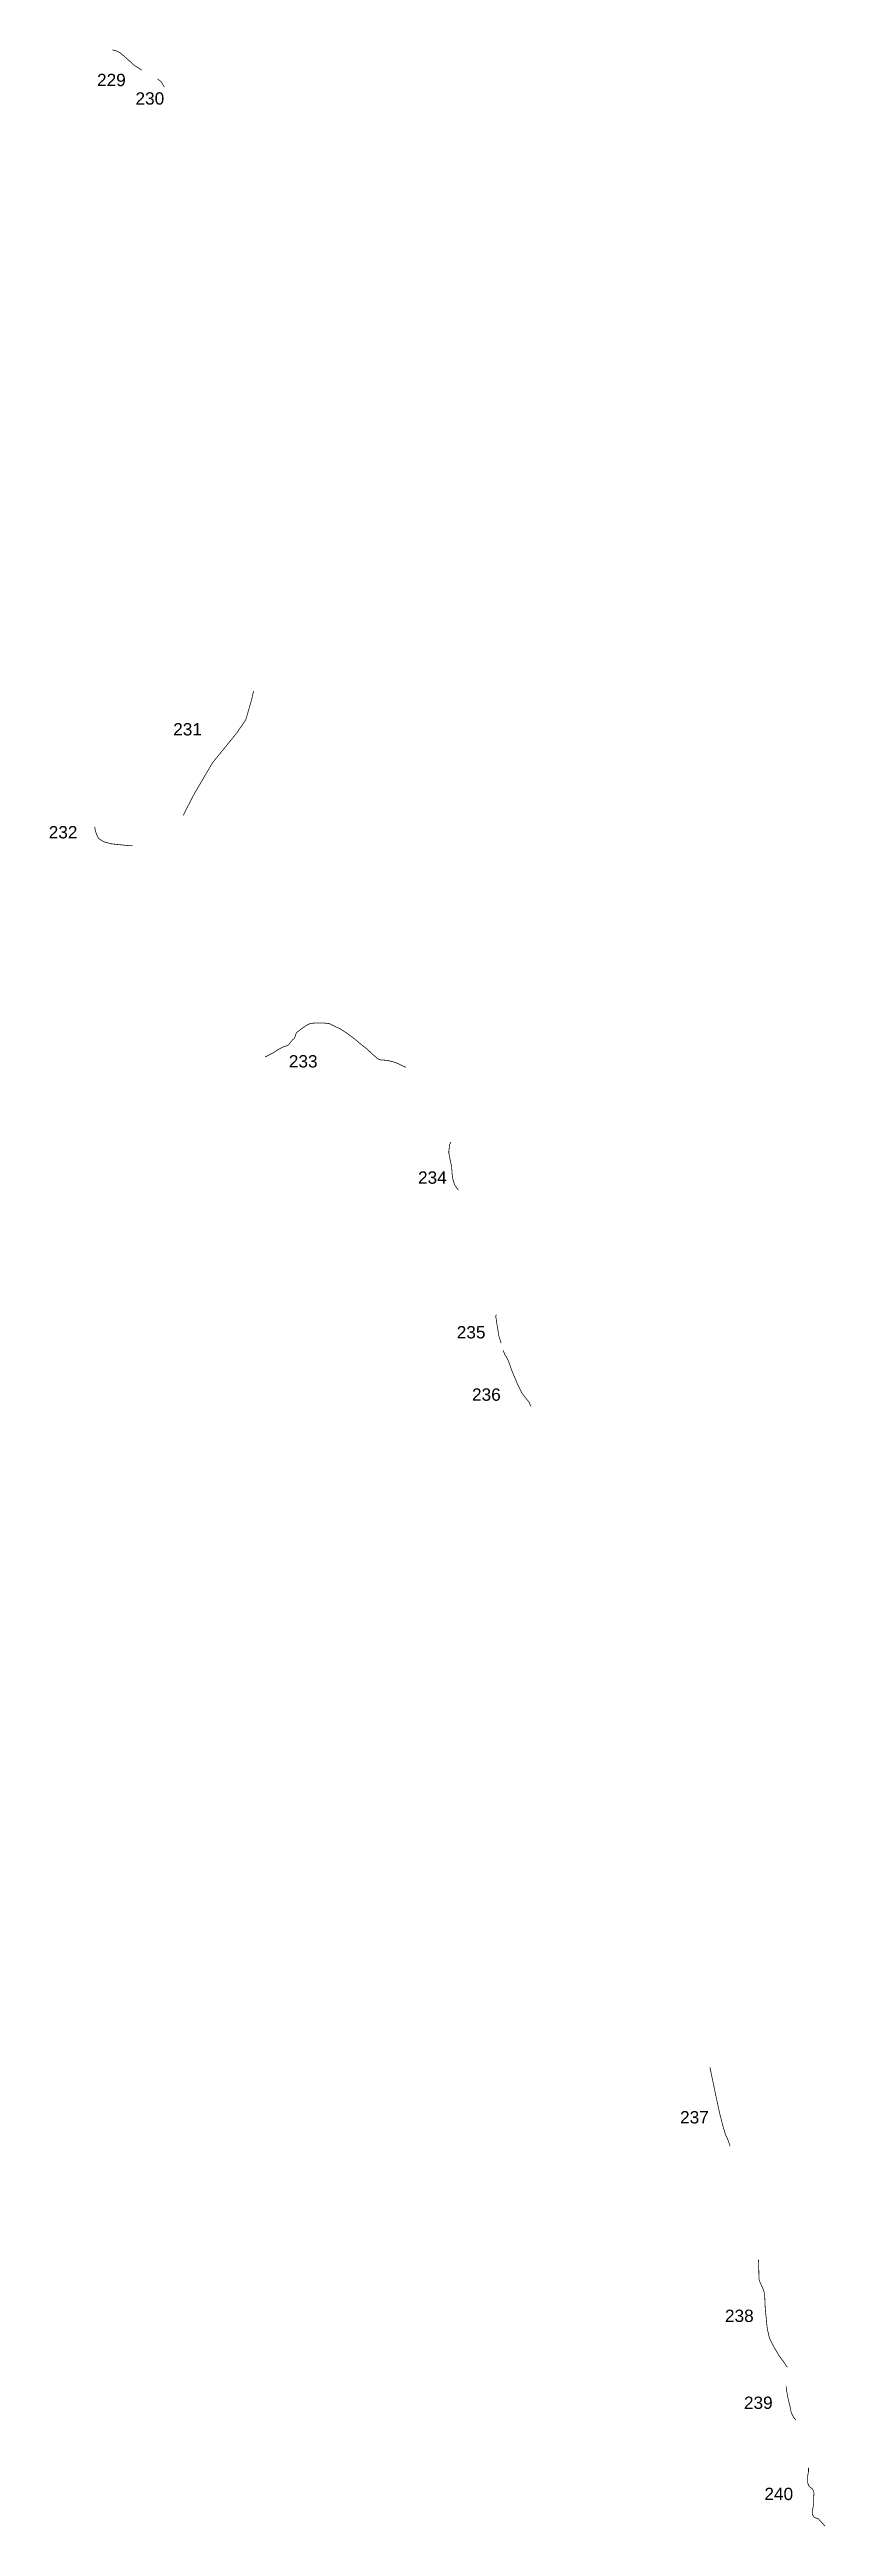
# Model space of a CAD drawing. Header units: metres. Extents: x 254129 to 356845, y 1741129 to 2228052.
# Drawn here: x 312635 to 315781, y 1895584 to 1905640 of the extents above; entities that cross this region are included whole.
import ezdxf

# ---------------------------------------------------------------- set-up
doc = ezdxf.new("R2010")
doc.units = ezdxf.units.M
doc.layers.add('ARTIFICIALLY PROTECTED', color=4, linetype='Continuous')
doc.styles.get("Standard").update_dxf_attribs({"font": 'arial.ttf'})

msp = doc.modelspace()

# ---------------------------------------------------------------- texts
at = {"char_height": 50, "attachment_point": 1}
for s, insert in [('229', (312827, 1905541)), ('230', (312983, 1905466)), ('231', (313136, 1902905)), ('232', (312631, 1902487)), ('233', (313605, 1901557)), ('234', (314129, 1901085)), ('235', (314286, 1900457)), ('236', (314348, 1900204)), ('237', (315192, 1897270)), ('238', (315374, 1896464)), ('239', (315451, 1896111)), ('240', (315534, 1895741))]:
    msp.add_mtext_dynamic_manual_height_columns(s, width=84.37, gutter_width=1, heights=[74.2], dxfattribs=dict(at, insert=insert))

# ---------------------------------------------------------------- linework, layer by layer
at = {"layer": 'ARTIFICIALLY PROTECTED', "const_width": 3, "flags": 128}
for points in [[(312889, 1905638), (312903, 1905635), (312921, 1905626), (312946, 1905605), (312976, 1905577), (312996, 1905564), (313008, 1905556)], [(313072, 1905520), (313086, 1905510), (313095, 1905496), (313100, 1905487)], [(313462, 1903035), (313455, 1903004), (313431, 1902920), (313396, 1902868), (313350, 1902811), (313296, 1902745), (313222, 1902619), (313176, 1902530)], [(312971, 1902407), (312951, 1902408), (312884, 1902415), (312853, 1902424), (312834, 1902436), (312824, 1902456), (312820, 1902469), (312818, 1902481), (312817, 1902484)], [(314262, 1901205), (314262, 1901204), (314258, 1901196), (314256, 1901184), (314254, 1901167), (314254, 1901159), (314261, 1901123), (314265, 1901107), (314266, 1901094), (314267, 1901077), (314270, 1901056), (314273, 1901043), (314278, 1901030), (314285, 1901019), (314293, 1901009)], [(314447, 1900504), (314447, 1900502), (314445, 1900500), (314444, 1900498), (314444, 1900497), (314447, 1900481), (314448, 1900469), (314450, 1900460), (314457, 1900416), (314466, 1900388)], [(314474, 1900359), (314475, 1900357), (314481, 1900341), (314488, 1900331), (314495, 1900317), (314502, 1900298), (314508, 1900280), (314518, 1900256), (314530, 1900228), (314534, 1900218), (314549, 1900188), (314560, 1900172), (314569, 1900161), (314579, 1900149), (314582, 1900143), (314585, 1900134), (314586, 1900131)], [(315313, 1897448), (315322, 1897405), (315338, 1897328), (315353, 1897259), (315366, 1897208), (315376, 1897175), (315387, 1897151), (315395, 1897128)], [(315510, 1896667), (315511, 1896636), (315512, 1896588), (315515, 1896578), (315531, 1896543), (315535, 1896524), (315537, 1896477), (315540, 1896441), (315542, 1896425), (315543, 1896409), (315545, 1896394), (315547, 1896381), (315554, 1896350), (315573, 1896311), (315597, 1896272), (315611, 1896254), (315618, 1896243), (315621, 1896238), (315627, 1896231)], [(315622, 1896152), (315624, 1896136), (315628, 1896112), (315639, 1896066), (315643, 1896046), (315652, 1896028), (315662, 1896015)], [(315712, 1895822), (315713, 1895819), (315713, 1895808), (315709, 1895786), (315709, 1895778), (315710, 1895760), (315715, 1895747), (315721, 1895742), (315728, 1895737), (315733, 1895729), (315735, 1895719), (315734, 1895702), (315734, 1895681), (315731, 1895659), (315728, 1895648), (315728, 1895642), (315729, 1895634), (315731, 1895628), (315735, 1895622), (315740, 1895619), (315746, 1895617), (315753, 1895615), (315757, 1895610), (315765, 1895602), (315772, 1895594), (315778, 1895588), (315780, 1895585)]]:
    msp.add_lwpolyline(points, dxfattribs=at)
at = {"layer": 'ARTIFICIALLY PROTECTED', "flags": 128}
msp.add_lwpolyline([(313508, 1901550, 3, 3, 0), (313509, 1901550, 3, 3, 0), (313516, 1901553, 3, 3, 0), (313529, 1901560, 3, 3, 0), (313545, 1901568, 3, 3, 0), (313555, 1901576, 3, 3, 0), (313583, 1901591, 3, 3, 0), (313597, 1901595, 3, 3, 0), (313604, 1901599, 3, 3, 0), (313612, 1901610, 3, 3, 0), (313621, 1901620, 3, 3, 0), (313626, 1901624, 3, 3, 0), (313631, 1901633, 3, 3, 0), (313634, 1901644, 3, 3, 0), (313638, 1901650, 3, 3, 0), (313647, 1901657, 3, 3, 0), (313661, 1901667, 3, 3, 0), (313675, 1901677, 3, 3, 0), (313684, 1901682, 3, 3, 0), (313694, 1901686, 3, 3, 0), (313707, 1901687, 3, 3, 0), (313722, 1901687, 3, 3, 0), (313740, 1901687, 3, 3, 0), (313751, 1901687, 3, 3, 0), (313769, 1901685, 3, 3, 0), (313783, 1901678, 3, 3, 0), (313813, 1901664, 3, 3, 0), (313846, 1901642, 3, 3, 0), (313875, 1901620, 3, 3, 0), (313900, 1901599, 3, 3, 0), (313922, 1901582, 3, 3, 0), (313952, 1901554, 3, 3, 0), (313966, 1901542, 3, 3, 0), (313975, 1901538, 3, 3, 0), (313988, 1901537, 3, 3, 0), (314003, 1901536, 3, 3, 0), (314015, 1901533, 3, 3, 0), (314024, 1901531, 3, 3, 0), (314040, 1901526, 3, 3, 0), (314051, 1901521, 3, 3, 0), (314063, 1901515, 3, 3, 0), (314077, 1901509, 3, 3, 0), (314080, 1901507, 0, 0, 0)], format="xyseb", dxfattribs=at)

msp.set_redraw_order([(e.dxf.handle, doc.entitydb.next_handle()) for e in msp.query("TEXT MTEXT ATTDEF DIMENSION ARC_DIMENSION")])  # texts and dimensions are drawn at this point

doc.saveas('drawing.dxf')
